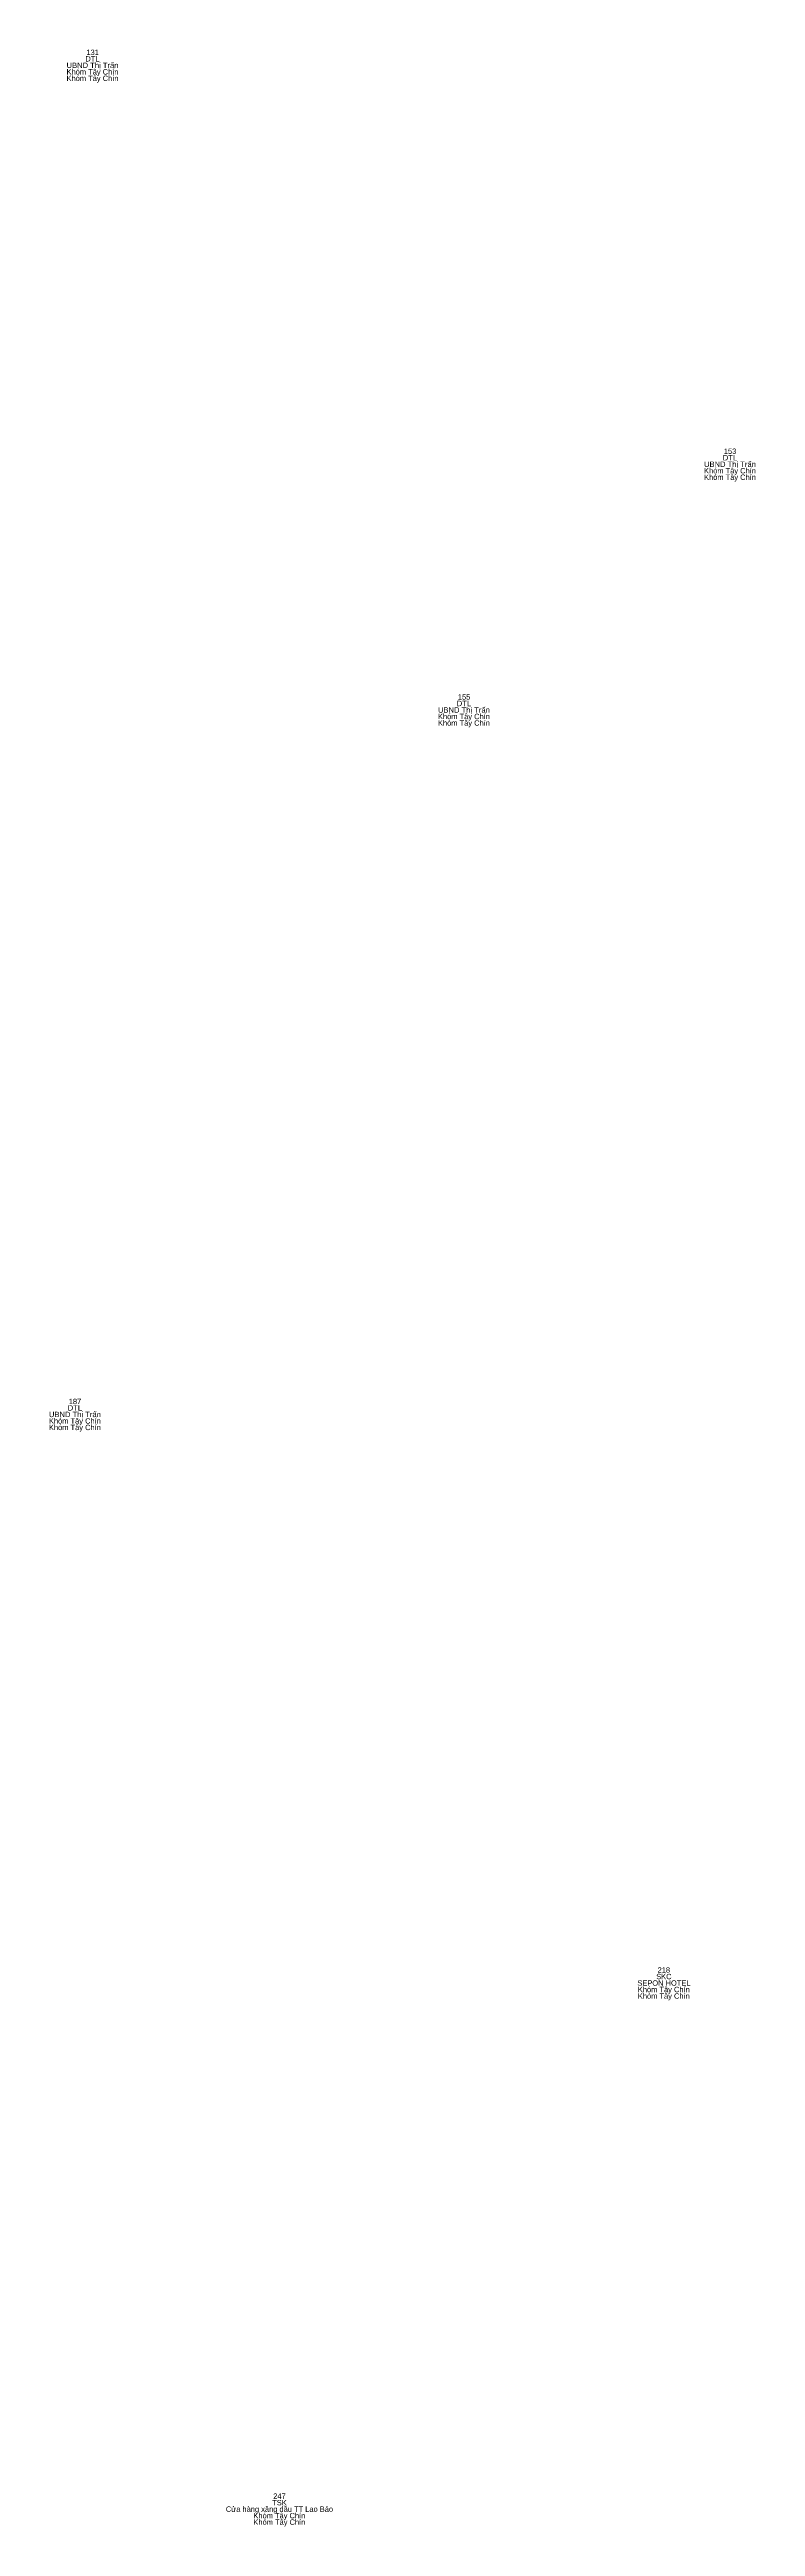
# Model space of a CAD drawing. Header units: metres. Extents: x 537000 to 537501, y 1838003 to 1838507.
# Drawn here: x 537097.5 to 537149.7, y 1838024.7 to 1838207.7 of the extents above; entities that cross this region are included whole.
import ezdxf
from ezdxf.enums import TextEntityAlignment as Align

# ---------------------------------------------------------------- set-up
doc = ezdxf.new("R2010")
doc.units = ezdxf.units.M
doc.header["$LTSCALE"] = 0.16
doc.layers.add('1', color=7, linetype='Continuous')

msp = doc.modelspace()

# ---------------------------------------------------------------- texts
at = {"layer": '1'}
for s, width, p in [('DTL', 1.05, (537100.695, 1838206.83)), ('131', 0.9, (537100.705, 1838207.31)), ('UBND Thị Trấn', 1.05, (537100.695, 1838206.35)), ('153', 0.95, (537147.81, 1838177.83)), ('UBND Thị Trấn', 1.05, (537147.805, 1838176.87)), ('DTL', 1.05, (537147.805, 1838177.35)), ('155', 0.95, (537128.155, 1838159.67)), ('UBND Thị Trấn', 1.05, (537128.145, 1838158.71)), ('DTL', 1.05, (537128.145, 1838159.19)), ('UBND Thị Trấn', 1.05, (537099.395, 1838106.65)), ('DTL', 1.05, (537099.395, 1838107.13)), ('SKC', 0.95, (537142.92, 1838065.11))]:
    msp.add_text(s, height=0.4, dxfattribs=dict(at, width=width)).set_placement(p, align=Align.CENTER)
for s, p in [('Khóm Tây Chín', (537100.695, 1838205.87)), ('Khóm Tây Chín', (537100.695, 1838205.39)), ('Khóm Tây Chín', (537147.805, 1838176.39)), ('Khóm Tây Chín', (537147.805, 1838175.91)), ('Khóm Tây Chín', (537128.145, 1838158.23)), ('Khóm Tây Chín', (537128.145, 1838157.75)), ('Khóm Tây Chín', (537099.395, 1838106.17)), ('187', (537099.4, 1838107.61)), ('Khóm Tây Chín', (537099.395, 1838105.69)), ('SEPON HOTEL', (537142.925, 1838064.63)), ('Khóm Tây Chín', (537142.915, 1838064.15)), ('218', (537142.915, 1838065.59)), ('Khóm Tây Chín', (537142.915, 1838063.67)), ('Cửa hàng xăng dầu TT Lao Bảo', (537114.51, 1838025.75)), ('TSK', (537114.515, 1838026.23)), ('247', (537114.51, 1838026.71)), ('Khóm Tây Chín', (537114.505, 1838025.27)), ('Khóm Tây Chín', (537114.505, 1838024.79))]:
    msp.add_text(s, height=0.4, dxfattribs=at).set_placement(p, align=Align.CENTER)

doc.saveas('drawing.dxf')
